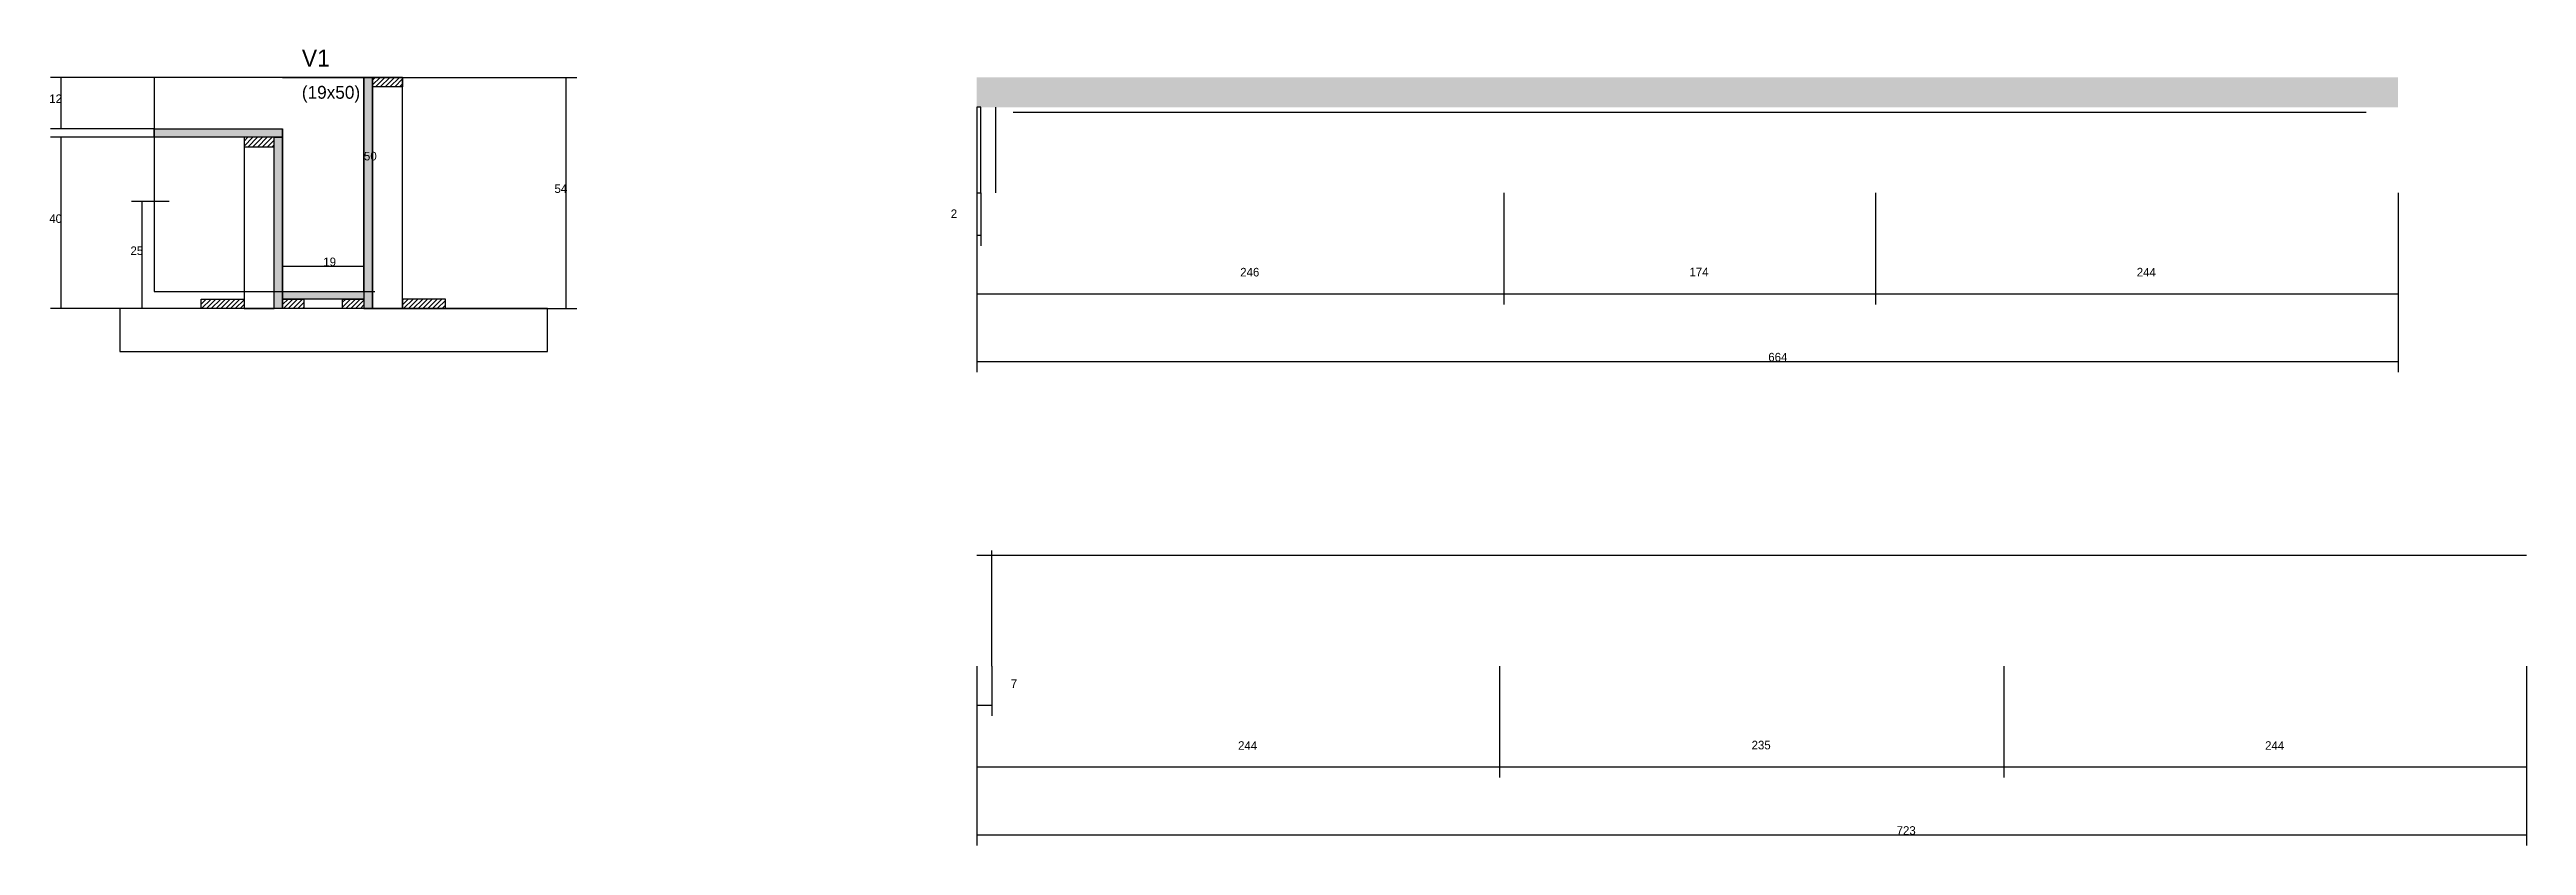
# Model space of a CAD drawing. Header units: metres. Extents: x -65046 to 21926, y -45195 to 1016.
# Drawn here: x 15882 to 17038, y -31159 to -30787 of the extents above; entities that cross this region are included whole.
import ezdxf

# ---------------------------------------------------------------- set-up
doc = ezdxf.new("R2010")
doc.units = ezdxf.units.M
for name, color, linetype in [('CONCRETO', 251, 'Continuous'), ('COTA', 241, 'Continuous'), ('Hachura', 253, 'Continuous'), ('Madeira', 126, 'Continuous'), ('Painéis', 200, 'Continuous'), ('SARR_2.2x7', 40, 'Continuous'), ('Texto Seção', 7, 'Continuous')]:
    doc.layers.add(name, color=color, linetype=linetype)

msp = doc.modelspace()

# ---------------------------------------------------------------- texts
at = {"layer": 'COTA'}
for s, p in [('12', (15882.1, -30812)), ('50', (16029, -30838.8)), ('54', (16117.9, -30854)), ('40', (15882.1, -30868)), ('2', (16302.9, -30865.7)), ('25', (15920, -30883)), ('19', (16010, -30888.2)), ('246', (16438, -30893)), ('174', (16647.7, -30892.9)), ('244', (16856.5, -30893)), ('664', (16684.5, -30932.7)), ('7', (16330.9, -31085.2)), ('244', (16437, -31114.1)), ('235', (16676.7, -31113.9)), ('244', (16916.4, -31114.1)), ('723', (16744.4, -31153.8))]:
    msp.add_text(s, height=4, dxfattribs=at).set_placement(p)
at = {"layer": 'Texto Seção'}
for s, height, p in [('V1', 8, (16000, -30795)), ('(19x50)', 6, (16000, -30810))]:
    msp.add_text(s, height=height, dxfattribs=at).set_placement(p)

# ---------------------------------------------------------------- hatches: boundary and pattern name
at = {"layer": 'COTA'}
h = msp.add_hatch(dxfattribs=at)
h.set_pattern_fill('AR-CONC', scale=0.03)
h.paths.add_polyline_path([(16978.5, -30800), (16315, -30800), (16315, -30814), (16978.5, -30814)])
at = {"layer": 'Hachura'}
h = msp.add_hatch(color=8, dxfattribs=at)
h.dxf.hatch_style = 1
h.paths.add_polyline_path([(16033, -30800), (16029, -30800), (16029, -30800), (16029, -30908), (16029, -30908), (16033, -30908), (16033, -30908), (16033, -30800)])
h = msp.add_hatch(dxfattribs=at)
h.set_pattern_fill('ANSI31', scale=0.5)
h.paths.add_polyline_path([(16047, -30800), (16047, -30804.4), (16047, -30804.4), (16033, -30804.4), (16033, -30804.4), (16033, -30800), (16033, -30800), (16047, -30800)])
h = msp.add_hatch(color=8, dxfattribs=at)
h.dxf.hatch_style = 1
h.paths.add_polyline_path([(15931, -30828), (15931, -30824), (15931, -30824), (15991, -30824), (15991, -30824), (15991, -30828), (15991, -30828), (15931, -30828)])
h = msp.add_hatch(dxfattribs=at)
h.set_pattern_fill('ANSI31', scale=0.5)
h.paths.add_polyline_path([(15973, -30828), (15973, -30832.4), (15973, -30832.4), (15987, -30832.4), (15987, -30832.4), (15987, -30828), (15987, -30828), (15973, -30828)])
h = msp.add_hatch(color=8, dxfattribs=at)
h.dxf.hatch_style = 1
h.paths.add_polyline_path([(15987, -30828), (15991, -30828), (15991, -30828), (15991, -30908), (15991, -30908), (15987, -30908), (15987, -30908), (15987, -30828)])
h = msp.add_hatch(dxfattribs=at)
h.set_pattern_fill('ANSI31', scale=0.5)
h.paths.add_polyline_path([(15953, -30908), (15953, -30903.6), (15953, -30903.6), (15973, -30903.6), (15973, -30903.6), (15973, -30908), (15973, -30908), (15953, -30908)])
h = msp.add_hatch(color=8, dxfattribs=at)
h.dxf.hatch_style = 1
h.paths.add_polyline_path([(15991, -30903.6), (15991, -30900), (15991, -30900), (16029, -30900), (16029, -30900), (16029, -30903.6), (16029, -30903.6), (15991, -30903.6)])
h = msp.add_hatch(dxfattribs=at)
h.set_pattern_fill('ANSI31', scale=0.5)
h.paths.add_polyline_path([(15991, -30908), (15991, -30903.6), (15991, -30903.6), (16001, -30903.6), (16001, -30903.6), (16001, -30908), (16001, -30908), (15991, -30908)])
h = msp.add_hatch(dxfattribs=at)
h.set_pattern_fill('ANSI31', scale=0.5)
h.paths.add_polyline_path([(16019, -30908), (16019, -30903.6), (16019, -30903.6), (16029, -30903.6), (16029, -30903.6), (16029, -30908), (16029, -30908), (16019, -30908)])
h = msp.add_hatch(dxfattribs=at)
h.set_pattern_fill('ANSI31', scale=0.5)
h.paths.add_polyline_path([(16067, -30908), (16067, -30903.6), (16067, -30903.6), (16047, -30903.6), (16047, -30903.6), (16047, -30908), (16047, -30908), (16067, -30908)])

# ---------------------------------------------------------------- linework, layer by layer
at = {"layer": 'CONCRETO'}
for points in [[(16029, -30820), (16029, -30800), (15931, -30800), (15931, -30824), (15991, -30824), (15991, -30900), (16029, -30900), (16029, -30820)], [(15931, -30900), (16029, -30900), (16029, -30800), (15931, -30800)]]:
    msp.add_lwpolyline(points, close=True, dxfattribs=at)
at = {"layer": 'COTA'}
for p, q in [((15931, -30800), (15882.6, -30800)), ((15887.6, -30824), (15887.6, -30800)), ((15991, -30800), (16034, -30800)), ((16029, -30900), (16029, -30800)), ((16047, -30800), (16128.4, -30800)), ((16123.4, -30908), (16123.4, -30800)), ((15931, -30824), (15882.6, -30824)), ((15931, -30828), (15882.6, -30828)), ((15887.6, -30908), (15887.6, -30828)), ((15938, -30858), (15920.5, -30858)), ((15925.5, -30908), (15925.5, -30858)), ((16315, -30854), (16315, -30906.1)), ((16315, -30854), (16315, -30937.7)), ((16315, -30854), (16315, -30878.7)), ((16317, -30854), (16317, -30878.7)), ((16561, -30854), (16561, -30906.1)), ((16561, -30854), (16561, -30906.1)), ((16734.5, -30854), (16734.5, -30906.1)), ((16734.5, -30854), (16734.5, -30906.1)), ((16978.5, -30854), (16978.5, -30906.1)), ((16978.5, -30854), (16978.5, -30937.7)), ((16315, -30873.7), (16317, -30873.7)), ((15991, -30900), (15991, -30883.2)), ((15991, -30888.2), (16029, -30888.2)), ((16029, -30900), (16029, -30883.2)), ((15991, -30900), (16034, -30900)), ((16315, -30901.1), (16561, -30901.1)), ((16561, -30901.1), (16734.5, -30901.1)), ((16734.5, -30901.1), (16978.5, -30901.1)), ((15953, -30908), (15882.6, -30908)), ((15938, -30908), (15920.5, -30908)), ((16067, -30908), (16128.4, -30908)), ((16315, -30932.7), (16978.5, -30932.7)), ((16315, -31075), (16315, -31127.1)), ((16315, -31075), (16315, -31158.8)), ((16315, -31075), (16315, -31098.3)), ((16322, -31075), (16322, -31098.3)), ((16559, -31075), (16559, -31127.1)), ((16559, -31075), (16559, -31127.1)), ((16794.4, -31075), (16794.4, -31127.1)), ((16794.4, -31075), (16794.4, -31127.1)), ((17038.4, -31075), (17038.4, -31127.1)), ((17038.4, -31075), (17038.4, -31158.8)), ((16315, -31093.3), (16322, -31093.3)), ((16315, -31122.1), (16559, -31122.1)), ((16559, -31122.1), (16794.4, -31122.1)), ((16794.4, -31122.1), (17038.4, -31122.1)), ((16315, -31153.8), (17038.4, -31153.8))]:
    msp.add_line(p, q, dxfattribs=at)
at = {"layer": 'Madeira'}
for points in [[(16047, -30800), (16047, -30804.4), (16033, -30804.4), (16033, -30800)], [(16047, -30800), (16033, -30800), (16033, -30908), (16047, -30908)], [(15973, -30828), (15973, -30832.4), (15987, -30832.4), (15987, -30828)], [(15973, -30908), (15987, -30908), (15987, -30828), (15973, -30828)], [(15953, -30908), (15953, -30903.6), (15973, -30903.6), (15973, -30908)], [(15991, -30908), (15991, -30903.6), (16001, -30903.6), (16001, -30908)], [(16019, -30908), (16019, -30903.6), (16029, -30903.6), (16029, -30908)], [(16067, -30908), (16067, -30903.6), (16047, -30903.6), (16047, -30908)], [(15915.1, -30928), (16114.7, -30928), (16114.7, -30908), (15915.1, -30908)]]:
    msp.add_lwpolyline(points, close=True, dxfattribs=at)
at = {"layer": 'Painéis'}
for p, q in [((15931, -30824), (15991, -30824)), ((15931, -30828), (15931, -30824)), ((15991, -30828), (15991, -30824)), ((15991, -30908), (15991, -30828))]:
    msp.add_line(p, q, dxfattribs=at)
for points in [[(16033, -30800), (16029, -30800), (16029, -30908), (16033, -30908)], [(16315, -30854), (16317, -30854), (16317, -30814), (16315, -30814)], [(15931, -30828), (15931, -30824), (15991, -30824), (15991, -30828)], [(15987, -30828), (15991, -30828), (15991, -30908), (15987, -30908)], [(15991, -30903.6), (15991, -30900), (16029, -30900), (16029, -30903.6)]]:
    msp.add_lwpolyline(points, close=True, dxfattribs=at)
at = {"layer": 'SARR_2.2x7'}
for p, q in [((16324, -30854), (16324, -30814)), ((16332, -30816.2), (16561, -30816.2)), ((16561, -30816.2), (16734.5, -30816.2)), ((16734.5, -30816.2), (16963.5, -30816.2)), ((16315, -31023.2), (16559, -31023.2)), ((16322, -31075), (16322, -31021)), ((16559, -31023.2), (16794.4, -31023.2)), ((16794.4, -31023.2), (17038.4, -31023.2))]:
    msp.add_line(p, q, dxfattribs=at)

msp.set_redraw_order([(e.dxf.handle, doc.entitydb.next_handle()) for e in msp.query("TEXT MTEXT ATTDEF DIMENSION ARC_DIMENSION")])  # texts and dimensions are drawn at this point

doc.saveas('drawing.dxf')
